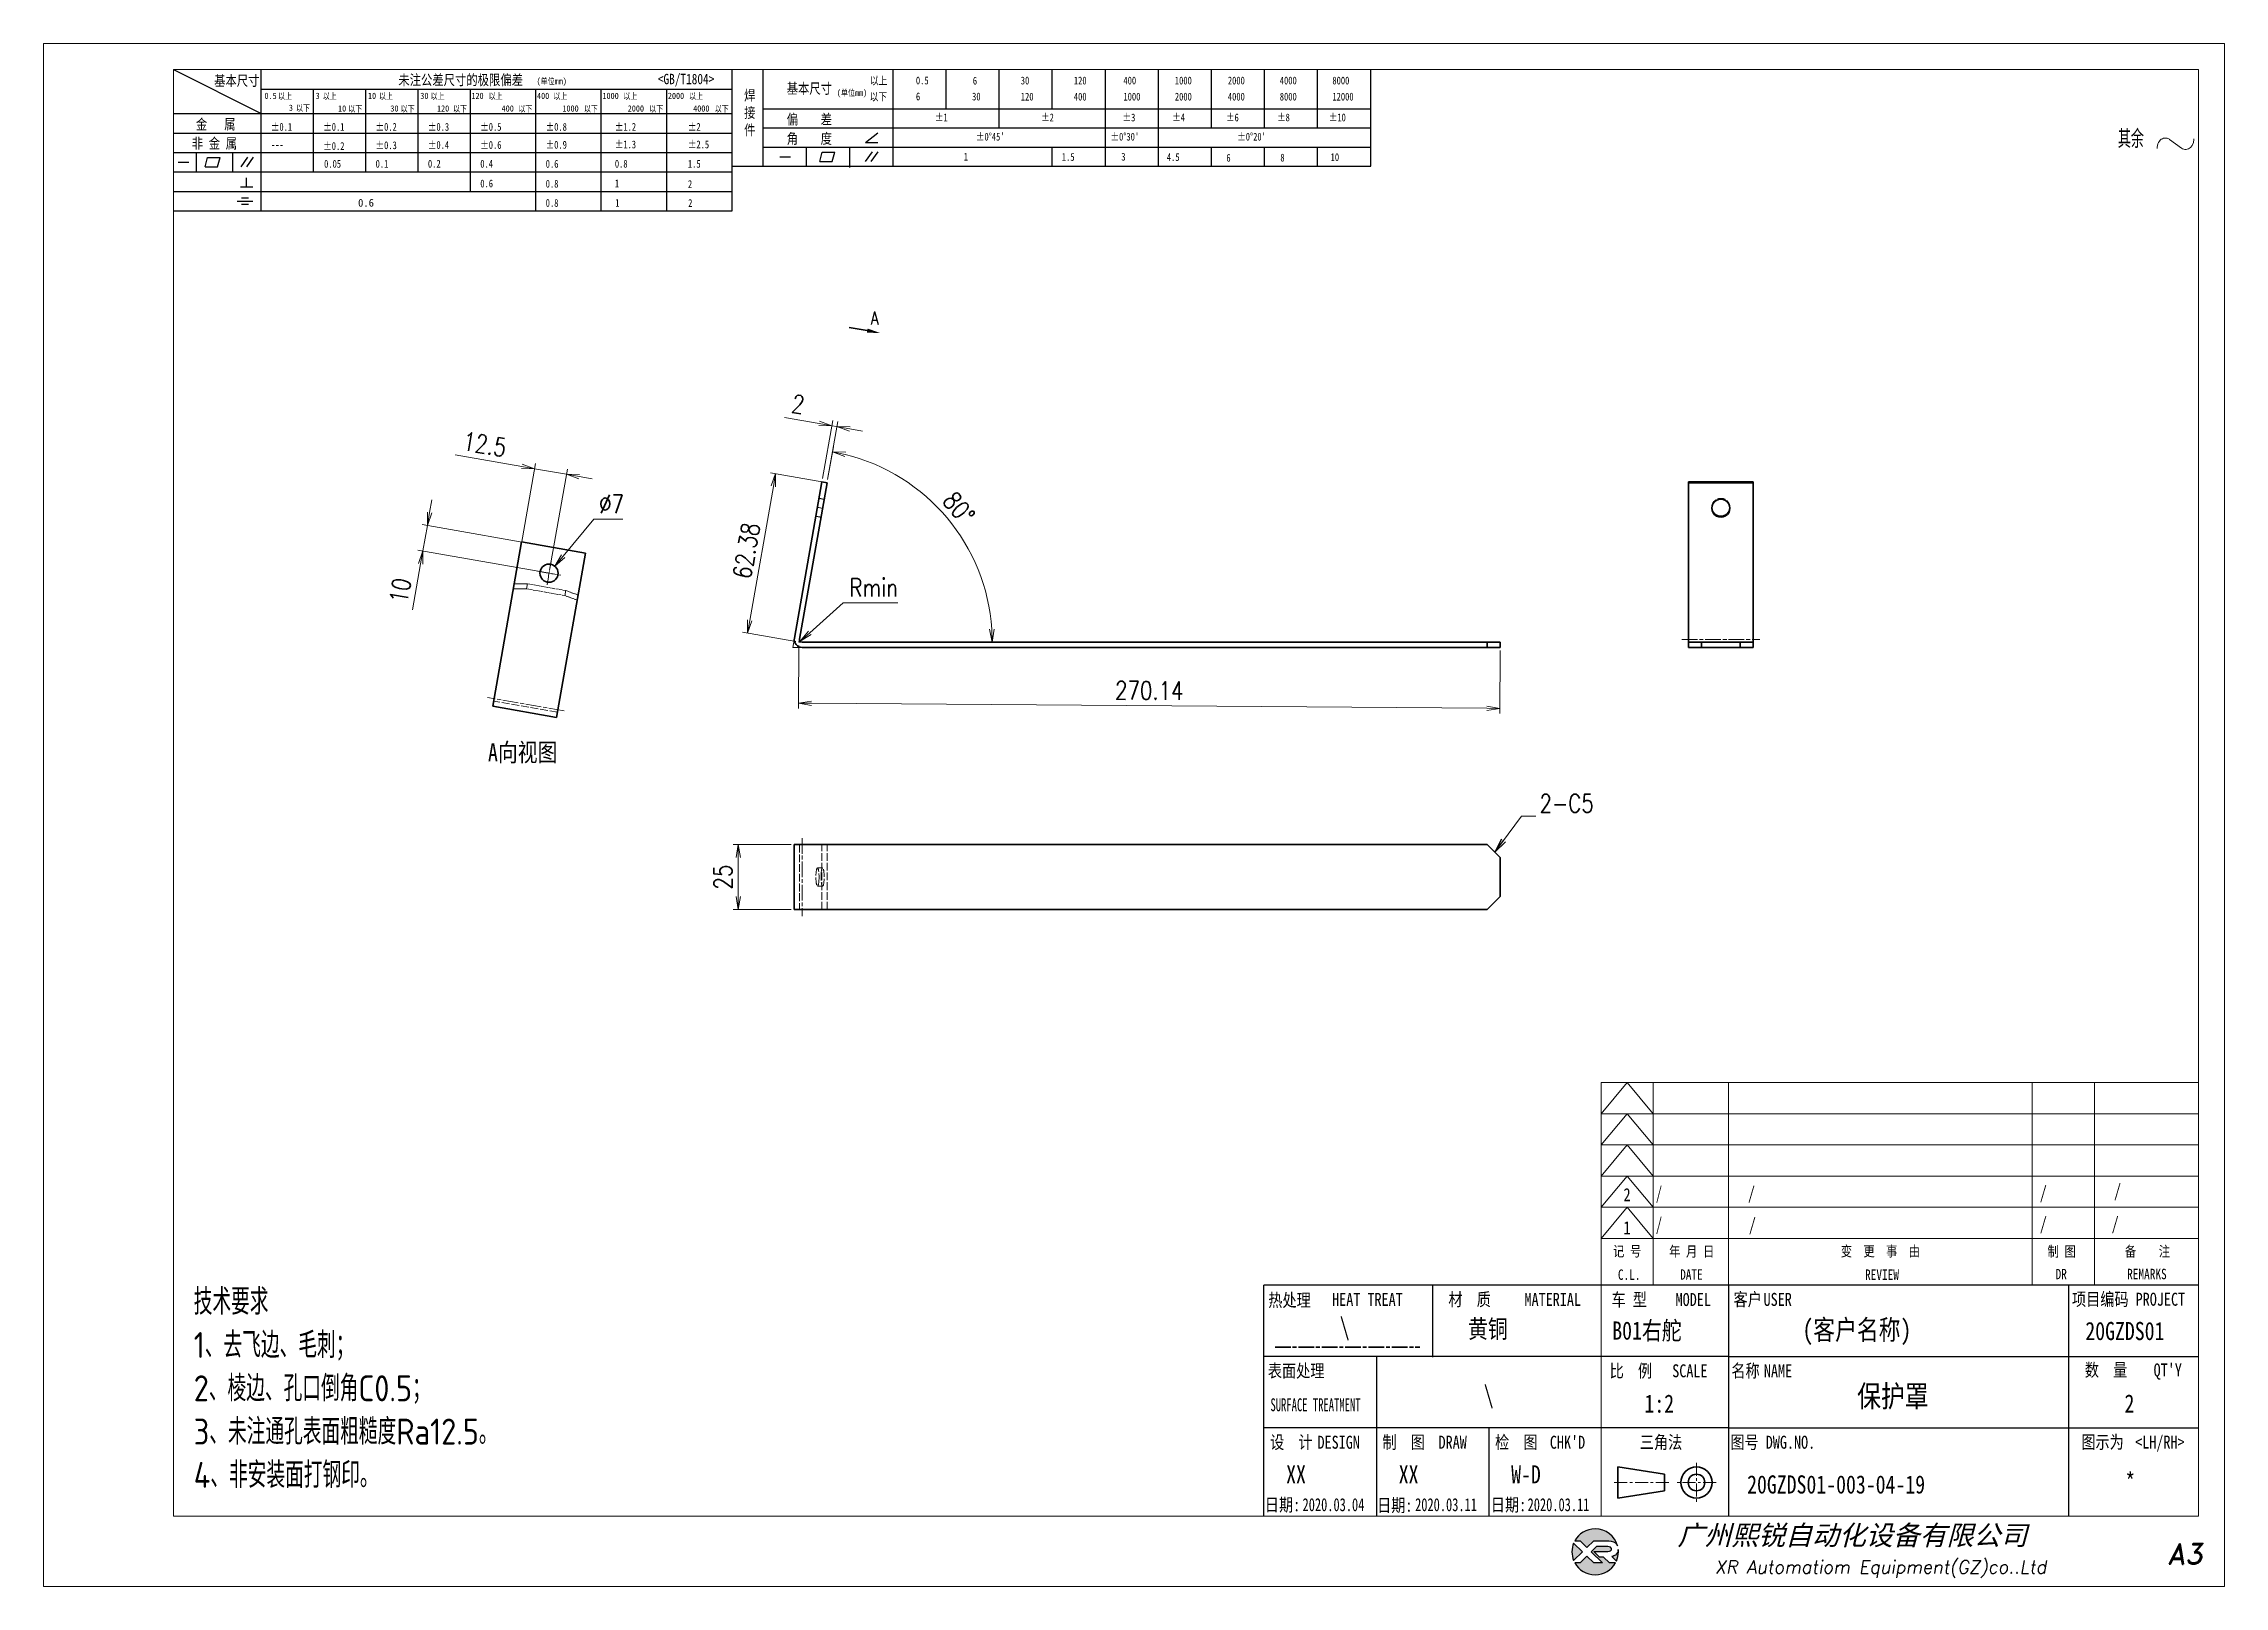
# Model space of a CAD drawing. Header units: inches. Extents: x 269 to 10986, y 1043 to 4337.
# Drawn here: x 744 to 1584, y 2402 to 2996 of the extents above; entities that cross this region are included whole.
import ezdxf
from ezdxf.enums import TextEntityAlignment as Align

# ---------------------------------------------------------------- set-up
doc = ezdxf.new("R2010")
doc.units = ezdxf.units.IN
doc.header["$MEASUREMENT"] = 0
for name, pattern in [('AM_ISO02W050x2', [3.75, 3, -0.75]), ('AM_ISO08W050x2', [9, 6, -0.75, 1.5, -0.75]), ('AM_ISO09W050', [22.5, 12, -1.5, 3, -1.5, 3, -1.5]), ('CENTER', [2, 1.25, -0.25, 0.25, -0.25]), ('DOT2', [0.125, 0, -0.125])]:
    doc.linetypes.add(name, pattern=pattern)
for name, color, linetype in [('DIM', 3, 'Continuous'), ('layer 1', 7, 'Continuous'), ('图\\M+19E79\\M+195B6\\M+18E9A', 7, 'Continuous'), ('图号', 7, 'Continuous'), ('图名', 7, 'Continuous'), ('数量', 7, 'Continuous'), ('材质', 7, 'Continuous'), ('表面处理', 7, 'Continuous'), ('车型', 7, 'Continuous')]:
    doc.layers.add(name, color=color, linetype=linetype)
for name, color, linetype, lineweight in [('中心线', 2, 'AM_ISO08W050x2', 18), ('双点划线', 6, 'AM_ISO09W050', 18), ('图框', 7, 'Continuous', 18), ('标注线', 3, 'Continuous', 18), ('热处理', 7, 'Continuous', 20), ('粗实线', 7, 'Continuous', 35), ('粗点划线', 6, 'AM_ISO08W050x2', 35), ('虚线', 1, 'AM_ISO02W050x2', 18)]:
    doc.layers.add(name, color=color, linetype=linetype, lineweight=lineweight)
doc.layers.add('打印', color=7, linetype='Continuous', lineweight=15, plot=False)
doc.layers.add('打印-禁用', color=7, linetype='Continuous', lineweight=15, plot=False)
doc.styles.add('DIM', font='romans.shx', dxfattribs={"width": 0.8, "bigfont": 'bigfont.shx'})
doc.styles.get("Standard").update_dxf_attribs({"font": 'txt', "bigfont": 'gbcbig.shx'})
doc.styles.add('STYLE1', font='')
doc.styles.add('国标', font='simfang.ttf', dxfattribs={"width": 0.8})
doc.styles.add('机械长仿宋', font='gbenor.shx', dxfattribs={"height": 1, "bigfont": 'gbcbig.shx'})
doc.styles.add('标题\\M+18E9A', font='romand.shx', dxfattribs={"oblique": 10, "bigfont": 'bigfont.shx'})
doc.styles.get('STYLE1').set_extended_font_data('SimSun')
doc.dimstyles.new('XR 1-2', dxfattribs={"dimscale": 2, "dimtxt": 3.5, "dimasz": 2.5, "dimexe": 1, "dimexo": 0.625, "dimgap": 1.2, "dimtad": 1, "dimtoh": 1, "dimdsep": 46, "dimtxsty": 'DIM', "dimblk": 'OPEN', "dimcen": 0, "dimclrd": 8, "dimclre": 8, "dimclrt": 2, "dimazin": 2, "dimtfac": 0.5, "dimtmove": 0, "dimatfit": 3, "dimldrblk": 'OPEN', "dimfxl": 0, "dimtolj": 2, "dimlwd": 18, "dimlwe": 18, "dimarcsym": 0})
doc.dimstyles.new('XR 1-2$0', dxfattribs={"dimscale": 2, "dimtxt": 3.5, "dimasz": 2.5, "dimexe": 1, "dimexo": 0.625, "dimgap": 1.2, "dimtad": 1, "dimdsep": 46, "dimtxsty": 'DIM', "dimblk": 'OPEN', "dimcen": 0, "dimclrd": 8, "dimclre": 8, "dimclrt": 2, "dimazin": 2, "dimtfac": 0.5, "dimtmove": 0, "dimatfit": 3, "dimldrblk": 'OPEN', "dimfxl": 0, "dimtolj": 2, "dimlwd": 13, "dimlwe": 13, "dimarcsym": 0})
doc.dimstyles.new('XR 1-2$3', dxfattribs={"dimscale": 2, "dimtxt": 3.5, "dimasz": 2.5, "dimexe": 1, "dimexo": 0.625, "dimgap": 1.2, "dimtad": 1, "dimtoh": 1, "dimdsep": 46, "dimtxsty": 'DIM', "dimblk": 'OPEN', "dimcen": 0, "dimclrd": 8, "dimclre": 8, "dimclrt": 2, "dimazin": 2, "dimtfac": 0.5, "dimtofl": 0, "dimtmove": 0, "dimatfit": 3, "dimldrblk": 'OPEN', "dimfxl": 0, "dimtolj": 2, "dimlwd": 18, "dimlwe": 18, "dimarcsym": 0})
doc.dimstyles.new('XR 1-2$4', dxfattribs={"dimscale": 2, "dimtxt": 3.5, "dimasz": 2.5, "dimexe": 1, "dimexo": 0.625, "dimgap": 1.2, "dimtad": 1, "dimtoh": 1, "dimdsep": 46, "dimtxsty": 'DIM', "dimblk": 'OPEN', "dimcen": 0, "dimclrd": 8, "dimclre": 8, "dimclrt": 2, "dimazin": 2, "dimtfac": 0.5, "dimtofl": 0, "dimtmove": 0, "dimatfit": 3, "dimldrblk": 'OPEN', "dimfxl": 0, "dimtolj": 2, "dimlwd": 18, "dimlwe": 18, "dimarcsym": 0})
doc.dimstyles.new('XR 1-2$7', dxfattribs={"dimscale": 2, "dimtxt": 3.5, "dimasz": 2.5, "dimexe": 1, "dimexo": 0.625, "dimgap": 1.2, "dimtad": 1, "dimdsep": 46, "dimtxsty": 'DIM', "dimblk": 'OPEN', "dimcen": 0, "dimclrd": 8, "dimclre": 8, "dimclrt": 2, "dimazin": 2, "dimtfac": 0.5, "dimtmove": 0, "dimatfit": 3, "dimldrblk": 'OPEN', "dimfxl": 0, "dimtolj": 2, "dimlwd": 13, "dimlwe": 13, "dimarcsym": 0})

msp = doc.modelspace()

# ---------------------------------------------------------------- texts
at = {"layer": '图\\M+19E79\\M+195B6\\M+18E9A', "color": 3, "style": '国标'}
for s, height, width, p in [('2', 5, 0.8, (1352.487, 2550.785)), ('/', 5, 0.705904, (1364.951, 2551.417)), ('/', 5, 0.8, (1400.422, 2551.417)), ('/', 5, 0.8, (1512.832, 2551.614)), ('/', 5, 0.8, (1541.422, 2552.356)), ('1', 5, 0.8, (1352.465, 2538.065)), ('/', 5, 0.705904, (1364.951, 2539.417)), ('/', 5, 0.8, (1400.766, 2539.247)), ('/', 5, 0.8, (1512.832, 2539.614)), ('/', 5, 0.8, (1540.495, 2539.636)), ('    (客户名称)', 7.7, 0.8, (1404.621, 2497.434)), ('20GZDS01', 7, 0.8, (1530.366, 2497.292)), ('1:2', 7, 0.8, (1360.533, 2469.338)), ('XX', 7, 0.8, (1222.528, 2442.105)), ('XX', 7, 0.8, (1265.888, 2442.105)), ('W-D', 7, 0.8, (1309.208, 2442.105)), ('2020.03.04', 5, 0.7, (1228.857, 2431.432)), ('2020.03.11', 5, 0.7, (1272.217, 2431.432)), ('2020.03.11', 5, 0.7, (1315.537, 2431.432))]:
    msp.add_text(s, height=height, dxfattribs=dict(at, width=width)).set_placement(p)
at = {"layer": '图\\M+19E79\\M+195B6\\M+18E9A', "color": 3, "style": '国标', "width": 0.8}
msp.add_text('*', height=7, dxfattribs=at).set_placement((1547.675, 2439.305), align=Align.CENTER)
at = {"layer": '图号', "color": 3, "style": '国标', "width": 0.8}
msp.add_text('20GZDS01-003-04-19', height=7, dxfattribs=at).set_placement((1400.09, 2438.219))
at = {"layer": '图名', "color": 3, "style": '国标', "width": 0.8}
msp.add_text('保护罩', height=8.4, dxfattribs=at).set_placement((1456.236, 2471.499), align=Align.CENTER)
at = {"layer": '数量', "color": 3, "style": '国标', "width": 0.8}
msp.add_text('2', height=7, dxfattribs=at).set_placement((1547.367, 2469.369), align=Align.CENTER)
at = {"layer": '材质', "color": 3, "style": '国标', "width": 0.8}
msp.add_text('黄铜', height=7, dxfattribs=at).set_placement((1300.248, 2498.112), align=Align.CENTER)
at = {"layer": '标注线', "insert": (915.102, 2727.098), "char_height": 7, "width": 27.82958, "attachment_point": 1, "style": 'DIM'}
msp.add_mtext('{\\fSimSun|b0|i0|c134|p2;A向视图}', dxfattribs=at)
at = {"layer": '标注线', "color": 2, "insert": (1320.141, 2700.44), "char_height": 7, "attachment_point": 7, "style": 'DIM'}
msp.add_mtext('\\A2;{\\Fromans,bigfont|c134;2-}C5', dxfattribs=at)
at = {"layer": '标注线', "color": 2, "insert": (801.757, 2440.334), "char_height": 10, "width": 229.64922, "attachment_point": 7, "style": '机械长仿宋'}
msp.add_mtext('\\A2;技术要求\\P1、去飞边、毛刺；\\P2、棱边、孔口倒角C0.5；\\P3、未注通孔表面粗糙度Ra12.5。\\P4、非安装面打钢印。', dxfattribs=at)
at = {"layer": '热处理', "color": 3, "style": '国标', "width": 0.8}
msp.add_text('\\', height=7, dxfattribs=at).set_placement((1245.091, 2498.865), align=Align.CENTER)
at = {"layer": '粗实线', "width": 0.883521}
msp.add_text('A', height=5, dxfattribs=at).set_placement((1062.557, 2888.379), (1065.502, 2888.379), align=Align.FIT)
at = {"layer": '表面处理', "color": 3, "style": '国标', "width": 0.8}
msp.add_text('\\', height=7, dxfattribs=at).set_placement((1300.532, 2472.759), align=Align.CENTER)
at = {"layer": '车型', "color": 3, "style": '国标', "width": 0.8}
msp.add_text('B01右舵', height=7, dxfattribs=at).set_placement((1348.142, 2497.465))

# ---------------------------------------------------------------- blocks, each defined once
blk = doc.blocks.new('XR')
at = {"true_color": 0xfc8000}
h = blk.add_hatch(color=30, dxfattribs=at)
h.set_gradient(color1=(252, 128, 0), rotation=240, one_color=1, tint=1, name='INVCURVED')
edge = h.paths.add_edge_path()
edge.add_spline(control_points=[(-434.18, -5928.47), (-433.9, -5928.74), (-433.63, -5929.01), (-433.63, -5929.01), (-433.63, -5929.01), (-433.63, -5929.01), (-433.36, -5928.74), (-433.09, -5928.47)], knot_values=[0.5625, 0.5625, 0.5625, 0.5625, 0.625, 0.625, 0.625, 0.625, 0.6875, 0.6875, 0.6875, 0.6875], degree=3, periodic=0)
edge.add_spline(control_points=[(-433.09, -5928.47), (-432.82, -5928.2), (-432.54, -5927.93), (-432.54, -5927.93), (-432.54, -5927.93), (-432.54, -5927.93), (-432.04, -5927.93), (-431.53, -5927.93)], knot_values=[0.4375, 0.4375, 0.4375, 0.4375, 0.5, 0.5, 0.5, 0.5, 0.5625, 0.5625, 0.5625, 0.5625], degree=3, periodic=0)
edge.add_spline(control_points=[(-431.53, -5927.93), (-431.03, -5927.93), (-430.52, -5927.93), (-430.52, -5927.93), (-430.52, -5927.93), (-430, -5927.93), (-429.43, -5927.96), (-429.01, -5928.33)], knot_values=[0.25, 0.25, 0.25, 0.25, 0.3125, 0.3125, 0.3125, 0.3125, 0.4375, 0.4375, 0.4375, 0.4375], degree=3, periodic=0)
edge.add_spline(control_points=[(-429.01, -5928.33), (-428.88, -5928.44), (-428.78, -5928.59), (-428.71, -5928.75)], knot_values=[0.125, 0.125, 0.125, 0.125, 0.25, 0.25, 0.25, 0.25], degree=3, periodic=0)
edge.add_spline(control_points=[(-428.71, -5928.75), (-429.13, -5927.18), (-430.58, -5926.02), (-432.31, -5926.02)], knot_values=[0, 0, 0, 0, 0.125, 0.125, 0.125, 0.125], degree=3, periodic=0)
edge.add_spline(control_points=[(-432.31, -5926.02), (-433.72, -5926.02), (-434.94, -5926.79), (-435.58, -5927.93)], knot_values=[0.875, 0.875, 0.875, 0.875, 1, 1, 1, 1], degree=3, periodic=0)
edge.add_spline(control_points=[(-435.58, -5927.93), (-435.58, -5927.93), (-434.72, -5927.93), (-434.72, -5927.93), (-434.72, -5927.93), (-434.72, -5927.93), (-434.45, -5928.2), (-434.18, -5928.47)], knot_values=[0.6875, 0.6875, 0.6875, 0.6875, 0.8125, 0.8125, 0.8125, 0.8125, 0.875, 0.875, 0.875, 0.875], degree=3, periodic=0)
edge = h.paths.add_edge_path()
edge.add_spline(control_points=[(-434.79, -5929.26), (-435.04, -5929.02), (-435.34, -5928.72), (-435.54, -5928.53)], knot_values=[0.562504, 0.562504, 0.562504, 0.562504, 0.656252, 0.656252, 0.656252, 0.656252], degree=3, periodic=0)
edge.add_spline(control_points=[(-435.54, -5928.53), (-435.67, -5928.4), (-435.76, -5928.31), (-435.76, -5928.31), (-435.76, -5928.31), (-435.94, -5928.74), (-436.03, -5929.21), (-436.03, -5929.71)], knot_values=[0.25, 0.25, 0.25, 0.25, 0.312504, 0.312504, 0.312504, 0.312504, 0.562504, 0.562504, 0.562504, 0.562504], degree=3, periodic=0)
edge.add_spline(control_points=[(-436.03, -5929.71), (-436.03, -5930.2), (-435.94, -5930.67), (-435.76, -5931.1), (-435.76, -5931.1), (-435.4, -5930.75), (-435.05, -5930.4)], knot_values=[0.874998, 0.874998, 0.874998, 0.874998, 1.124998, 1.124998, 1.124998, 1.25, 1.25, 1.25, 1.25], degree=3, periodic=0)
edge.add_spline(control_points=[(-435.05, -5930.4), (-434.7, -5930.05), (-434.34, -5929.71), (-434.34, -5929.71), (-434.34, -5929.71), (-434.34, -5929.71), (-434.34, -5929.71), (-434.34, -5929.71)], knot_values=[0.749878, 0.749878, 0.749878, 0.749878, 0.874875, 0.874875, 0.874875, 0.874875, 0.874998, 0.874998, 0.874998, 0.874998], degree=3, periodic=0)
edge.add_spline(control_points=[(-434.34, -5929.71), (-434.34, -5929.71), (-434.34, -5929.71), (-434.34, -5929.71)], knot_values=[0.749634, 0.749634, 0.749634, 0.749634, 0.749817, 0.749817, 0.749817, 0.749817], degree=3, periodic=0)
edge.add_spline(control_points=[(-434.35, -5929.7), (-434.35, -5929.7), (-434.35, -5929.7), (-434.35, -5929.7)], knot_values=[0.738281, 0.738281, 0.738281, 0.738281, 0.742188, 0.742188, 0.742188, 0.742188], degree=3, periodic=0)
edge.add_spline(control_points=[(-434.35, -5929.7), (-434.36, -5929.69), (-434.37, -5929.68), (-434.38, -5929.67)], knot_values=[0.726563, 0.726563, 0.726563, 0.726563, 0.738281, 0.738281, 0.738281, 0.738281], degree=3, periodic=0)
edge.add_spline(control_points=[(-434.38, -5929.67), (-434.38, -5929.66), (-434.39, -5929.65), (-434.4, -5929.65)], knot_values=[0.718751, 0.718751, 0.718751, 0.718751, 0.726563, 0.726563, 0.726563, 0.726563], degree=3, periodic=0)
edge.add_spline(control_points=[(-434.4, -5929.65), (-434.42, -5929.63), (-434.45, -5929.6), (-434.47, -5929.58)], knot_values=[0.703126, 0.703126, 0.703126, 0.703126, 0.718751, 0.718751, 0.718751, 0.718751], degree=3, periodic=0)
edge.add_spline(control_points=[(-434.47, -5929.58), (-434.5, -5929.55), (-434.53, -5929.52), (-434.56, -5929.49)], knot_values=[0.687501, 0.687501, 0.687501, 0.687501, 0.703126, 0.703126, 0.703126, 0.703126], degree=3, periodic=0)
edge.add_spline(control_points=[(-434.56, -5929.49), (-434.63, -5929.42), (-434.71, -5929.35), (-434.79, -5929.26)], knot_values=[0.656252, 0.656252, 0.656252, 0.656252, 0.687501, 0.687501, 0.687501, 0.687501], degree=3, periodic=0)
at = {"true_color": 0x0348ff}
h = blk.add_hatch(color=160, dxfattribs=at)
h.set_gradient(color1=(3, 72, 255), color2=(0, 41, 153), one_color=1, tint=0.3, name='HEMISPHERICAL')
edge = h.paths.add_edge_path()
edge.add_spline(control_points=[(-432.54, -5929.67), (-432.26, -5929.95), (-431.94, -5930.23), (-431.66, -5930.51), (-431.66, -5930.51), (-431.66, -5930.51), (-431.66, -5930.51), (-431.66, -5930.51)], knot_values=[0.736842, 0.736842, 0.736842, 0.736842, 0.789474, 0.789474, 0.789474, 0.789474, 0.802633, 0.802633, 0.802633, 0.802633], degree=3, periodic=0)
edge.add_spline(control_points=[(-431.66, -5930.51), (-431.65, -5930.51), (-431.65, -5930.52), (-431.65, -5930.52)], knot_values=[0.802633, 0.802633, 0.802633, 0.802633, 0.815791, 0.815791, 0.815791, 0.815791], degree=3, periodic=0)
edge.add_spline(control_points=[(-431.65, -5930.52), (-431.64, -5930.53), (-431.64, -5930.53), (-431.64, -5930.53)], knot_values=[0.815791, 0.815791, 0.815791, 0.815791, 0.82237, 0.82237, 0.82237, 0.82237], degree=3, periodic=0)
edge.add_spline(control_points=[(-431.64, -5930.53), (-431.64, -5930.53), (-431.64, -5930.53), (-431.63, -5930.54)], knot_values=[0.82237, 0.82237, 0.82237, 0.82237, 0.828949, 0.828949, 0.828949, 0.828949], degree=3, periodic=0)
edge.add_spline(control_points=[(-431.63, -5930.54), (-431.63, -5930.54), (-431.63, -5930.54), (-431.63, -5930.54), (-431.63, -5930.54), (-431.63, -5930.54), (-431.59, -5930.54), (-431.52, -5930.54)], knot_values=[0.841901, 0.841901, 0.841901, 0.841901, 0.842105, 0.842105, 0.842105, 0.842105, 0.855264, 0.855264, 0.855264, 0.855264], degree=3, periodic=0)
edge.add_spline(control_points=[(-431.52, -5930.54), (-431.46, -5930.54), (-431.38, -5930.54), (-431.3, -5930.54)], knot_values=[0.855264, 0.855264, 0.855264, 0.855264, 0.868422, 0.868422, 0.868422, 0.868422], degree=3, periodic=0)
edge.add_spline(control_points=[(-431.3, -5930.54), (-431.26, -5930.54), (-431.22, -5930.54), (-431.18, -5930.54)], knot_values=[0.868422, 0.868422, 0.868422, 0.868422, 0.875, 0.875, 0.875, 0.875], degree=3, periodic=0)
edge.add_spline(control_points=[(-431.18, -5930.54), (-431.14, -5930.54), (-431.1, -5930.54), (-431.07, -5930.54)], knot_values=[0.875, 0.875, 0.875, 0.875, 0.881579, 0.881579, 0.881579, 0.881579], degree=3, periodic=0)
edge.add_spline(control_points=[(-431.07, -5930.54), (-431.05, -5930.54), (-431.04, -5930.54), (-431.03, -5930.54)], knot_values=[0.881579, 0.881579, 0.881579, 0.881579, 0.884869, 0.884869, 0.884869, 0.884869], degree=3, periodic=0)
edge.add_spline(control_points=[(-431.03, -5930.54), (-431.02, -5930.54), (-431, -5930.54), (-431, -5930.54)], knot_values=[0.884869, 0.884869, 0.884869, 0.884869, 0.888158, 0.888158, 0.888158, 0.888158], degree=3, periodic=0)
edge.add_spline(control_points=[(-431, -5930.54), (-430.99, -5930.54), (-430.99, -5930.54), (-430.98, -5930.54)], knot_values=[0.888158, 0.888158, 0.888158, 0.888158, 0.889803, 0.889803, 0.889803, 0.889803], degree=3, periodic=0)
edge.add_spline(control_points=[(-430.98, -5930.54), (-430.98, -5930.54), (-430.98, -5930.54), (-430.97, -5930.54)], knot_values=[0.889803, 0.889803, 0.889803, 0.889803, 0.891447, 0.891447, 0.891447, 0.891447], degree=3, periodic=0)
edge.add_spline(control_points=[(-430.97, -5930.54), (-430.97, -5930.54), (-430.97, -5930.54), (-430.97, -5930.54)], knot_values=[0.891447, 0.891447, 0.891447, 0.891447, 0.89227, 0.89227, 0.89227, 0.89227], degree=3, periodic=0)
edge.add_spline(control_points=[(-430.97, -5930.54), (-430.97, -5930.54), (-430.97, -5930.54), (-430.97, -5930.54)], knot_values=[0.89227, 0.89227, 0.89227, 0.89227, 0.893092, 0.893092, 0.893092, 0.893092], degree=3, periodic=0)
edge.add_spline(control_points=[(-430.97, -5930.54), (-430.97, -5930.54), (-430.97, -5930.54), (-430.97, -5930.54)], knot_values=[0.893092, 0.893092, 0.893092, 0.893092, 0.893503, 0.893503, 0.893503, 0.893503], degree=3, periodic=0)
edge.add_spline(control_points=[(-430.97, -5930.54), (-430.97, -5930.54), (-430.97, -5930.54), (-430.97, -5930.54)], knot_values=[0.893503, 0.893503, 0.893503, 0.893503, 0.893914, 0.893914, 0.893914, 0.893914], degree=3, periodic=0)
edge.add_spline(control_points=[(-430.97, -5930.54), (-430.97, -5930.54), (-430.97, -5930.54), (-430.97, -5930.54)], knot_values=[0.893914, 0.893914, 0.893914, 0.893914, 0.89412, 0.89412, 0.89412, 0.89412], degree=3, periodic=0)
edge.add_spline(control_points=[(-430.97, -5930.54), (-430.97, -5930.54), (-430.97, -5930.54), (-430.97, -5930.54)], knot_values=[0.89412, 0.89412, 0.89412, 0.89412, 0.894326, 0.894326, 0.894326, 0.894326], degree=3, periodic=0)
edge.add_spline(control_points=[(-430.97, -5930.54), (-430.97, -5930.54), (-430.97, -5930.54), (-430.97, -5930.54)], knot_values=[0.894428, 0.894428, 0.894428, 0.894428, 0.894531, 0.894531, 0.894531, 0.894531], degree=3, periodic=0)
edge.add_spline(control_points=[(-430.97, -5930.54), (-430.97, -5930.54), (-430.97, -5930.54), (-430.97, -5930.54)], knot_values=[0.894531, 0.894531, 0.894531, 0.894531, 0.894583, 0.894583, 0.894583, 0.894583], degree=3, periodic=0)
edge.add_spline(control_points=[(-430.97, -5930.54), (-430.97, -5930.54), (-430.97, -5930.54), (-430.97, -5930.54), (-430.97, -5930.54), (-430.97, -5930.54), (-430.73, -5930.78), (-430.49, -5931.01)], knot_values=[0.894685, 0.894685, 0.894685, 0.894685, 0.894737, 0.894737, 0.894737, 0.894737, 0.921052, 0.921052, 0.921052, 0.921052], degree=3, periodic=0)
edge.add_spline(control_points=[(-430.49, -5931.01), (-430.26, -5931.24), (-430.02, -5931.48), (-430.02, -5931.48)], knot_values=[0.921052, 0.921052, 0.921052, 0.921052, 0.947368, 0.947368, 0.947368, 0.947368], degree=3, periodic=0)
edge.add_spline(control_points=[(-430.02, -5931.48), (-430.02, -5931.48), (-430.02, -5931.48), (-430.02, -5931.48)], knot_values=[0.947522, 0.947522, 0.947522, 0.947522, 0.947573, 0.947573, 0.947573, 0.947573], degree=3, periodic=0)
edge.add_spline(control_points=[(-430.02, -5931.48), (-430.02, -5931.48), (-430.02, -5931.48), (-430.02, -5931.48)], knot_values=[0.947573, 0.947573, 0.947573, 0.947573, 0.947676, 0.947676, 0.947676, 0.947676], degree=3, periodic=0)
edge.add_spline(control_points=[(-430.02, -5931.48), (-430.02, -5931.48), (-430.02, -5931.48), (-430.02, -5931.48)], knot_values=[0.947676, 0.947676, 0.947676, 0.947676, 0.947779, 0.947779, 0.947779, 0.947779], degree=3, periodic=0)
edge.add_spline(control_points=[(-430.02, -5931.48), (-430.02, -5931.48), (-430.02, -5931.48), (-430.02, -5931.48)], knot_values=[0.947779, 0.947779, 0.947779, 0.947779, 0.947984, 0.947984, 0.947984, 0.947984], degree=3, periodic=0)
edge.add_spline(control_points=[(-430.02, -5931.48), (-430.02, -5931.48), (-430.02, -5931.48), (-430.02, -5931.48)], knot_values=[0.947984, 0.947984, 0.947984, 0.947984, 0.94819, 0.94819, 0.94819, 0.94819], degree=3, periodic=0)
edge.add_spline(control_points=[(-430.02, -5931.48), (-430.02, -5931.48), (-430.02, -5931.48), (-430.02, -5931.48)], knot_values=[0.94819, 0.94819, 0.94819, 0.94819, 0.948601, 0.948601, 0.948601, 0.948601], degree=3, periodic=0)
edge.add_spline(control_points=[(-430.02, -5931.48), (-430.02, -5931.48), (-430.02, -5931.48), (-430.02, -5931.48)], knot_values=[0.948601, 0.948601, 0.948601, 0.948601, 0.949012, 0.949012, 0.949012, 0.949012], degree=3, periodic=0)
edge.add_spline(control_points=[(-430.02, -5931.48), (-430.02, -5931.48), (-430.01, -5931.48), (-430.01, -5931.48)], knot_values=[0.949012, 0.949012, 0.949012, 0.949012, 0.949834, 0.949834, 0.949834, 0.949834], degree=3, periodic=0)
edge.add_spline(control_points=[(-430.01, -5931.48), (-430.01, -5931.48), (-430.01, -5931.48), (-430.01, -5931.48)], knot_values=[0.949834, 0.949834, 0.949834, 0.949834, 0.950657, 0.950657, 0.950657, 0.950657], degree=3, periodic=0)
edge.add_spline(control_points=[(-430.01, -5931.48), (-430.01, -5931.48), (-430, -5931.48), (-430, -5931.48)], knot_values=[0.950657, 0.950657, 0.950657, 0.950657, 0.952301, 0.952301, 0.952301, 0.952301], degree=3, periodic=0)
edge.add_spline(control_points=[(-430, -5931.48), (-429.99, -5931.48), (-429.98, -5931.48), (-429.98, -5931.48)], knot_values=[0.952301, 0.952301, 0.952301, 0.952301, 0.953946, 0.953946, 0.953946, 0.953946], degree=3, periodic=0)
edge.add_spline(control_points=[(-429.98, -5931.48), (-429.96, -5931.48), (-429.95, -5931.48), (-429.93, -5931.48)], knot_values=[0.953946, 0.953946, 0.953946, 0.953946, 0.957236, 0.957236, 0.957236, 0.957236], degree=3, periodic=0)
edge.add_spline(control_points=[(-429.93, -5931.48), (-429.91, -5931.48), (-429.89, -5931.48), (-429.87, -5931.48)], knot_values=[0.957236, 0.957236, 0.957236, 0.957236, 0.960525, 0.960525, 0.960525, 0.960525], degree=3, periodic=0)
edge.add_spline(control_points=[(-429.87, -5931.48), (-429.82, -5931.48), (-429.77, -5931.48), (-429.71, -5931.48)], knot_values=[0.960525, 0.960525, 0.960525, 0.960525, 0.967104, 0.967104, 0.967104, 0.967104], degree=3, periodic=0)
edge.add_spline(control_points=[(-429.71, -5931.48), (-429.65, -5931.48), (-429.59, -5931.48), (-429.53, -5931.48)], knot_values=[0.967104, 0.967104, 0.967104, 0.967104, 0.973683, 0.973683, 0.973683, 0.973683], degree=3, periodic=0)
edge.add_spline(control_points=[(-429.53, -5931.48), (-429.41, -5931.48), (-429.29, -5931.48), (-429.19, -5931.48)], knot_values=[0.973683, 0.973683, 0.973683, 0.973683, 0.98684, 0.98684, 0.98684, 0.98684], degree=3, periodic=0)
edge.add_spline(control_points=[(-429.19, -5931.48), (-429.1, -5931.48), (-429.04, -5931.48), (-429.04, -5931.48), (-429.67, -5932.62), (-430.9, -5933.39), (-432.31, -5933.39)], knot_values=[0.98684, 0.98684, 0.98684, 0.98684, 1, 1, 1, 1.052632, 1.052632, 1.052632, 1.052632], degree=3, periodic=0)
edge.add_spline(control_points=[(-432.31, -5933.39), (-433.72, -5933.39), (-434.94, -5932.62), (-435.58, -5931.48), (-435.58, -5931.48), (-435.58, -5931.48), (-435.36, -5931.48), (-435.15, -5931.48)], knot_values=[0.052632, 0.052632, 0.052632, 0.052632, 0.105263, 0.105263, 0.105263, 0.105263, 0.131579, 0.131579, 0.131579, 0.131579], degree=3, periodic=0)
edge.add_spline(control_points=[(-435.15, -5931.48), (-434.93, -5931.48), (-434.72, -5931.48), (-434.72, -5931.48), (-434.72, -5931.48), (-434.72, -5931.48), (-434.45, -5931.21), (-434.18, -5930.94)], knot_values=[0.131579, 0.131579, 0.131579, 0.131579, 0.157895, 0.157895, 0.157895, 0.157895, 0.184211, 0.184211, 0.184211, 0.184211], degree=3, periodic=0)
edge.add_spline(control_points=[(-434.18, -5930.94), (-433.9, -5930.67), (-433.63, -5930.4), (-433.63, -5930.4), (-433.63, -5930.4), (-433.63, -5930.4), (-433.36, -5930.67), (-433.09, -5930.94)], knot_values=[0.184211, 0.184211, 0.184211, 0.184211, 0.210526, 0.210526, 0.210526, 0.210526, 0.236842, 0.236842, 0.236842, 0.236842], degree=3, periodic=0)
edge.add_spline(control_points=[(-433.09, -5930.94), (-432.82, -5931.21), (-432.54, -5931.48), (-432.54, -5931.48), (-432.54, -5931.48), (-432.54, -5931.48), (-432.19, -5931.48), (-431.83, -5931.48)], knot_values=[0.236842, 0.236842, 0.236842, 0.236842, 0.263158, 0.263158, 0.263158, 0.263158, 0.289474, 0.289474, 0.289474, 0.289474], degree=3, periodic=0)
edge.add_spline(control_points=[(-431.83, -5931.48), (-431.48, -5931.48), (-431.12, -5931.48), (-431.12, -5931.48), (-431.12, -5931.48), (-431.12, -5931.48), (-431.57, -5931.03), (-432.02, -5930.59)], knot_values=[0.289474, 0.289474, 0.289474, 0.289474, 0.315789, 0.315789, 0.315789, 0.315789, 0.342105, 0.342105, 0.342105, 0.342105], degree=3, periodic=0)
edge.add_spline(control_points=[(-432.02, -5930.59), (-432.47, -5930.15), (-432.92, -5929.71), (-432.92, -5929.71), (-432.92, -5929.71), (-432.92, -5929.71), (-432.71, -5929.5), (-432.5, -5929.29)], knot_values=[0.342105, 0.342105, 0.342105, 0.342105, 0.368421, 0.368421, 0.368421, 0.368421, 0.394737, 0.394737, 0.394737, 0.394737], degree=3, periodic=0)
edge.add_spline(control_points=[(-432.5, -5929.29), (-432.3, -5929.09), (-432.09, -5928.88), (-432.09, -5928.88)], knot_values=[0.394737, 0.394737, 0.394737, 0.394737, 0.421053, 0.421053, 0.421053, 0.421053], degree=3, periodic=0)
edge.add_spline(control_points=[(-432.09, -5928.88), (-432.09, -5928.88), (-432.06, -5928.86), (-432.06, -5928.86)], knot_values=[0.421053, 0.421053, 0.421053, 0.421053, 0.473684, 0.473684, 0.473684, 0.473684], degree=3, periodic=0)
edge.add_spline(control_points=[(-432.06, -5928.86), (-432.06, -5928.86), (-432.06, -5928.86), (-432.06, -5928.86), (-432.06, -5928.86), (-432.06, -5928.86), (-430.4, -5928.86), (-430.26, -5928.86)], knot_values=[0.473684, 0.473684, 0.473684, 0.473684, 0.473684, 0.473684, 0.473684, 0.473684, 0.526316, 0.526316, 0.526316, 0.526316], degree=3, periodic=0)
edge.add_spline(control_points=[(-430.26, -5928.86), (-429.54, -5928.86), (-429.62, -5929.4), (-429.83, -5929.55)], knot_values=[0.526316, 0.526316, 0.526316, 0.526316, 0.578947, 0.578947, 0.578947, 0.578947], degree=3, periodic=0)
edge.add_spline(control_points=[(-429.83, -5929.55), (-429.94, -5929.62), (-430.08, -5929.65), (-430.26, -5929.65), (-430.26, -5929.65), (-430.26, -5929.65), (-430.48, -5929.65), (-430.71, -5929.66)], knot_values=[0.578947, 0.578947, 0.578947, 0.578947, 0.631579, 0.631579, 0.631579, 0.631579, 0.657895, 0.657895, 0.657895, 0.657895], degree=3, periodic=0)
edge.add_spline(control_points=[(-430.71, -5929.66), (-430.93, -5929.66), (-431.15, -5929.67), (-431.15, -5929.67), (-431.15, -5929.67), (-431.15, -5929.67), (-432.54, -5929.67), (-432.54, -5929.67)], knot_values=[0.657895, 0.657895, 0.657895, 0.657895, 0.684211, 0.684211, 0.684211, 0.684211, 0.736842, 0.736842, 0.736842, 0.736842], degree=3, periodic=0)
edge = h.paths.add_edge_path()
edge.add_spline(control_points=[(-428.6, -5929.32), (-428.61, -5929.67), (-428.76, -5930), (-429.06, -5930.22)], knot_values=[0.8, 0.8, 0.8, 0.8, 1, 1, 1, 1], degree=3, periodic=0)
edge.add_spline(control_points=[(-429.06, -5930.22), (-429.22, -5930.34), (-429.41, -5930.43), (-429.61, -5930.48)], knot_values=[0.6, 0.6, 0.6, 0.6, 0.8, 0.8, 0.8, 0.8], degree=3, periodic=0)
edge.add_spline(control_points=[(-429.61, -5930.48), (-429.61, -5930.48), (-428.9, -5931.19), (-428.9, -5931.19), (-428.9, -5931.19), (-428.69, -5930.73), (-428.58, -5930.23), (-428.58, -5929.71)], knot_values=[0.2, 0.2, 0.2, 0.2, 0.4, 0.4, 0.4, 0.4, 0.6, 0.6, 0.6, 0.6], degree=3, periodic=0)
edge.add_spline(control_points=[(-428.58, -5929.71), (-428.58, -5929.58), (-428.59, -5929.45), (-428.6, -5929.32)], knot_values=[0, 0, 0, 0, 0.2, 0.2, 0.2, 0.2], degree=3, periodic=0)
at = {"layer": 'layer 1', "color": 30}
for points, knots in [([(-435.76, -5931.1), (-435.94, -5930.67), (-436.03, -5930.2), (-436.03, -5929.71), (-436.03, -5929.71), (-436.03, -5929.21), (-435.94, -5928.74), (-435.76, -5928.31), (-435.76, -5928.31), (-435.76, -5928.31), (-434.34, -5929.71), (-434.34, -5929.71), (-434.34, -5929.71), (-434.34, -5929.71), (-435.76, -5931.1), (-435.76, -5931.1)], [0, 0, 0, 0, 0.25, 0.25, 0.25, 0.25, 0.5, 0.5, 0.5, 0.5, 0.75, 0.75, 0.75, 0.75, 1, 1, 1, 1]), ([(-432.31, -5926.02), (-430.58, -5926.02), (-429.13, -5927.18), (-428.71, -5928.75), (-428.71, -5928.75), (-428.78, -5928.59), (-428.88, -5928.44), (-429.01, -5928.33), (-429.01, -5928.33), (-429.43, -5927.96), (-430, -5927.93), (-430.52, -5927.93), (-430.52, -5927.93), (-430.52, -5927.93), (-432.54, -5927.93), (-432.54, -5927.93), (-432.54, -5927.93), (-432.54, -5927.93), (-433.63, -5929.01), (-433.63, -5929.01), (-433.63, -5929.01), (-433.63, -5929.01), (-434.72, -5927.93), (-434.72, -5927.93), (-434.72, -5927.93), (-434.72, -5927.93), (-435.58, -5927.93), (-435.58, -5927.93), (-435.58, -5927.93), (-434.94, -5926.79), (-433.72, -5926.02), (-432.31, -5926.02)], [0, 0, 0, 0, 0.125, 0.125, 0.125, 0.125, 0.25, 0.25, 0.25, 0.25, 0.375, 0.375, 0.375, 0.375, 0.5, 0.5, 0.5, 0.5, 0.625, 0.625, 0.625, 0.625, 0.75, 0.75, 0.75, 0.75, 0.875, 0.875, 0.875, 0.875, 1, 1, 1, 1])]:
    blk.add_open_spline(points, degree=3, knots=knots, dxfattribs=at)
at = {"layer": 'layer 1', "color": 154}
for points, knots in [([(-429.04, -5931.48), (-429.67, -5932.62), (-430.9, -5933.39), (-432.31, -5933.39), (-432.31, -5933.39), (-433.72, -5933.39), (-434.94, -5932.62), (-435.58, -5931.48), (-435.58, -5931.48), (-435.58, -5931.48), (-434.72, -5931.48), (-434.72, -5931.48), (-434.72, -5931.48), (-434.72, -5931.48), (-433.63, -5930.4), (-433.63, -5930.4), (-433.63, -5930.4), (-433.63, -5930.4), (-432.54, -5931.48), (-432.54, -5931.48), (-432.54, -5931.48), (-432.54, -5931.48), (-431.12, -5931.48), (-431.12, -5931.48), (-431.12, -5931.48), (-431.12, -5931.48), (-432.92, -5929.71), (-432.92, -5929.71), (-432.92, -5929.71), (-432.92, -5929.71), (-432.09, -5928.88), (-432.09, -5928.88), (-432.09, -5928.88), (-432.09, -5928.88), (-432.06, -5928.86), (-432.06, -5928.86), (-432.06, -5928.86), (-432.06, -5928.86), (-430.4, -5928.86), (-430.26, -5928.86), (-430.26, -5928.86), (-429.54, -5928.86), (-429.62, -5929.4), (-429.83, -5929.55), (-429.83, -5929.55), (-429.94, -5929.62), (-430.08, -5929.65), (-430.26, -5929.65), (-430.26, -5929.65), (-430.26, -5929.65), (-431.15, -5929.67), (-431.15, -5929.67), (-431.15, -5929.67), (-431.15, -5929.67), (-432.54, -5929.67), (-432.54, -5929.67), (-432.54, -5929.67), (-432.26, -5929.95), (-431.94, -5930.23), (-431.66, -5930.51), (-431.66, -5930.51), (-431.66, -5930.51), (-431.63, -5930.54), (-431.63, -5930.54), (-431.63, -5930.54), (-431.63, -5930.54), (-430.97, -5930.54), (-430.97, -5930.54), (-430.97, -5930.54), (-430.97, -5930.54), (-430.02, -5931.48), (-430.02, -5931.48), (-430.02, -5931.48), (-430.02, -5931.48), (-429.04, -5931.48), (-429.04, -5931.48)], [0, 0, 0, 0, 0.052632, 0.052632, 0.052632, 0.052632, 0.105263, 0.105263, 0.105263, 0.105263, 0.157895, 0.157895, 0.157895, 0.157895, 0.210526, 0.210526, 0.210526, 0.210526, 0.263158, 0.263158, 0.263158, 0.263158, 0.315789, 0.315789, 0.315789, 0.315789, 0.368421, 0.368421, 0.368421, 0.368421, 0.421053, 0.421053, 0.421053, 0.421053, 0.473684, 0.473684, 0.473684, 0.473684, 0.526316, 0.526316, 0.526316, 0.526316, 0.578947, 0.578947, 0.578947, 0.578947, 0.631579, 0.631579, 0.631579, 0.631579, 0.684211, 0.684211, 0.684211, 0.684211, 0.736842, 0.736842, 0.736842, 0.736842, 0.789474, 0.789474, 0.789474, 0.789474, 0.842105, 0.842105, 0.842105, 0.842105, 0.894737, 0.894737, 0.894737, 0.894737, 0.947368, 0.947368, 0.947368, 0.947368, 1, 1, 1, 1]), ([(-428.6, -5929.32), (-428.59, -5929.45), (-428.58, -5929.58), (-428.58, -5929.71), (-428.58, -5929.71), (-428.58, -5930.23), (-428.69, -5930.73), (-428.9, -5931.19), (-428.9, -5931.19), (-428.9, -5931.19), (-429.61, -5930.48), (-429.61, -5930.48), (-429.61, -5930.48), (-429.41, -5930.43), (-429.22, -5930.34), (-429.06, -5930.22), (-429.06, -5930.22), (-428.76, -5930), (-428.61, -5929.67), (-428.6, -5929.32)], [0, 0, 0, 0, 0.2, 0.2, 0.2, 0.2, 0.4, 0.4, 0.4, 0.4, 0.6, 0.6, 0.6, 0.6, 0.8, 0.8, 0.8, 0.8, 1, 1, 1, 1])]:
    blk.add_open_spline(points, degree=3, knots=knots, dxfattribs=at)
blk = doc.blocks.new('GZDEH零件A3图框V01版')
at = {"layer": '中心线', "color": 1, "linetype": 'CENTER', "lineweight": 5, "ltscale": 2}
for p, q in [((3175.82, -1822.66), (3175.82, -1830.26)), ((3170.49, -1826.46), (3159.89, -1826.46)), ((3179.62, -1826.46), (3172.02, -1826.46))]:
    blk.add_line(p, q, dxfattribs=at)
at = {"layer": '图\\M+19E79\\M+195B6\\M+18E9A', "color": 9}
for p, q in [((2882.49, -1554.46), (2899.37, -1562.92)), ((2899.37, -1581.67), (2899.37, -1554.46)), ((2990.09, -1581.67), (2990.09, -1554.46)), ((2996.09, -1573.08), (2996.09, -1554.46)), ((3021.09, -1561.98), (3021.09, -1554.46)), ((3031.31, -1561.98), (3031.31, -1554.46)), ((3041.53, -1561.98), (3041.53, -1554.46)), ((3051.75, -1561.98), (3051.75, -1554.46)), ((3061.98, -1561.98), (3061.98, -1554.46)), ((3072.2, -1561.98), (3072.2, -1554.46)), ((3082.42, -1561.98), (3082.42, -1554.46)), ((3092.64, -1561.98), (3092.64, -1554.46)), ((3102.86, -1561.98), (3102.86, -1554.46)), ((3113.09, -1573.08), (3113.09, -1554.46)), ((2899.37, -1558.24), (2990.09, -1558.24)), ((2909.45, -1574.17), (2909.45, -1558.24)), ((2919.53, -1574.17), (2919.53, -1558.24)), ((2929.61, -1574.17), (2929.61, -1558.24)), ((2939.69, -1577.92), (2939.69, -1558.24)), ((2952.29, -1581.67), (2952.29, -1558.24)), ((2964.89, -1581.67), (2964.89, -1558.24)), ((2977.49, -1581.67), (2977.49, -1558.24)), ((2996.09, -1561.98), (3113.09, -1561.98)), ((3021.09, -1573.08), (3021.09, -1561.98)), ((3041.53, -1565.68), (3041.53, -1561.98)), ((3061.98, -1573.08), (3061.98, -1561.98)), ((3072.2, -1573.08), (3072.2, -1561.98)), ((3082.42, -1565.68), (3082.42, -1561.98)), ((3092.64, -1565.68), (3092.64, -1561.98)), ((3102.86, -1565.68), (3102.86, -1561.98)), ((2882.49, -1562.92), (2990.09, -1562.92)), ((2996.09, -1565.68), (3113.09, -1565.68)), ((2882.49, -1566.67), (2990.09, -1566.67)), ((2882.49, -1570.42), (2990.09, -1570.42)), ((2886.92, -1574.12), (2886.92, -1570.42)), ((2893.91, -1574.12), (2893.91, -1570.42)), ((2996.09, -1569.38), (3113.09, -1569.38)), ((3004.42, -1573.08), (3004.42, -1569.38)), ((3006.97, -1572.12), (3007.45, -1570.33)), ((3007.45, -1570.33), (3009.86, -1570.33)), ((3009.39, -1572.12), (3009.86, -1570.33)), ((3012.75, -1573.08), (3012.75, -1569.38)), ((3015.75, -1568.51), (3018.15, -1566.66)), ((3015.75, -1568.51), (3018.15, -1568.51)), ((3015.81, -1572.12), (3017.15, -1570.26)), ((3016.89, -1572.12), (3018.23, -1570.26)), ((3051.75, -1573.08), (3051.75, -1569.38)), ((3082.42, -1573.08), (3082.42, -1569.48)), ((3092.64, -1573.08), (3092.64, -1569.38)), ((3102.86, -1573.08), (3102.86, -1569.38)), ((2882.49, -1574.17), (2990.09, -1574.17)), ((2883.43, -1572.27), (2885.49, -1572.27)), ((2888.59, -1573.16), (2889.07, -1571.37)), ((2888.59, -1573.16), (2891, -1573.16)), ((2889.07, -1571.37), (2891.48, -1571.37)), ((2891, -1573.16), (2891.48, -1571.37)), ((2895.52, -1573.16), (2896.85, -1571.3)), ((2896.6, -1573.16), (2897.94, -1571.3)), ((2990.09, -1573.08), (3113.09, -1573.08)), ((2999.26, -1571.23), (3001.32, -1571.23)), ((3006.97, -1572.12), (3009.39, -1572.12)), ((3012.75, -1573.33), (3012.75, -1573.08)), ((2882.49, -1577.92), (2990.09, -1577.92)), ((2895.42, -1577.05), (2897.81, -1577.05)), ((2895.57, -1579.17), (2896.92, -1579.17)), ((2896.58, -1577.05), (2896.58, -1575.28)), ((2882.49, -1581.67), (2990.09, -1581.67)), ((2894.79, -1579.77), (2897.77, -1579.77)), ((2895.57, -1580.37), (2896.93, -1580.37)), ((3272.49, -1788.46), (3092.49, -1788.46)), ((3124.99, -1788.46), (3124.99, -1802.35)), ((3181.99, -1788.46), (3181.99, -1832.96)), ((3247.49, -1788.46), (3247.49, -1832.96)), ((3181.99, -1802.21), (3092.49, -1802.21)), ((3114.17, -1802.21), (3114.17, -1815.96)), ((3181.99, -1802.21), (3272.49, -1802.21)), ((3181.99, -1815.96), (3092.49, -1815.96)), ((3114.17, -1815.96), (3114.17, -1832.96)), ((3114.17, -1815.96), (3114.17, -1832.96)), ((3135.83, -1815.96), (3135.83, -1832.96)), ((3135.83, -1815.96), (3135.83, -1832.96)), ((3181.99, -1815.96), (3272.49, -1815.96))]:
    blk.add_line(p, q, dxfattribs=at)
at = {"layer": '图\\M+19E79\\M+195B6\\M+18E9A', "color": 7}
blk.add_line((3272.49, -1788.46), (3092.49, -1788.46), dxfattribs=at)
at = {"layer": '图\\M+19E79\\M+195B6\\M+18E9A', "color": 9, "linetype": 'Continuous'}
blk.add_line((3092.49, -1832.96), (3092.49, -1788.46), dxfattribs=at)
at = {"layer": '图框', "linetype": 'Continuous'}
for p, q in [((2882.49, -1554.46), (2882.49, -1832.96)), ((3272.49, -1554.46), (2882.49, -1554.46)), ((3272.49, -1832.96), (3272.49, -1554.46)), ((3157.49, -1749.46), (3272.49, -1749.46)), ((3157.49, -1832.96), (3157.49, -1749.46)), ((2882.49, -1832.96), (3272.49, -1832.96))]:
    blk.add_line(p, q, dxfattribs=at)
at = {"layer": '图框', "color": 9}
for p, q in [((3157.49, -1755.46), (3162.49, -1749.46)), ((3162.49, -1749.46), (3167.49, -1755.46)), ((3167.49, -1788.46), (3167.49, -1749.46)), ((3240.49, -1788.46), (3240.49, -1749.46)), ((3252.49, -1749.46), (3252.49, -1788.46)), ((3157.49, -1755.46), (3272.49, -1755.46)), ((3157.49, -1761.46), (3162.49, -1755.46)), ((3162.49, -1755.46), (3167.49, -1761.46)), ((3157.49, -1761.46), (3272.49, -1761.46)), ((3157.49, -1767.46), (3162.49, -1761.46)), ((3162.49, -1761.46), (3167.49, -1767.46)), ((3157.49, -1767.46), (3272.49, -1767.46)), ((3157.49, -1773.46), (3162.49, -1767.46)), ((3162.49, -1767.46), (3167.49, -1773.46)), ((3157.49, -1773.46), (3272.49, -1773.46)), ((3157.49, -1779.46), (3162.49, -1773.46)), ((3162.49, -1773.46), (3167.49, -1779.46)), ((3157.49, -1779.46), (3272.49, -1779.46))]:
    blk.add_line(p, q, dxfattribs=at)
at = {"layer": '图框', "color": 9, "linetype": 'Continuous'}
blk.add_line((3181.99, -1749.46), (3181.99, -1832.96), dxfattribs=at)
at = {"layer": '图框', "color": 2, "linetype": 'ByBlock', "lineweight": 35}
for p, q in [((3169.69, -1824.86), (3160.69, -1823.46)), ((3160.69, -1829.46), (3160.69, -1823.46)), ((3169.69, -1824.86), (3169.69, -1828.06)), ((3169.69, -1828.06), (3160.69, -1829.46))]:
    blk.add_line(p, q, dxfattribs=at)
for radius in [3, 1.6]:
    blk.add_circle((3175.82, -1826.46), radius, dxfattribs=at)
at = {"layer": '打印-禁用', "linetype": 'Continuous'}
for p, q in [((2857.49, -1549.46), (2857.49, -1846.46)), ((3277.49, -1549.46), (2857.49, -1549.46)), ((3277.49, -1846.46), (3277.49, -1549.46)), ((2857.49, -1846.46), (3277.49, -1846.46))]:
    blk.add_line(p, q, dxfattribs=at)
at = {"layer": 'DIM', "xscale": 1.199999999999818, "yscale": 1.199999999999818, "zscale": 1.199999999999818}
blk.add_blockref('XR', (3675.07, 5275.84), dxfattribs=at)
at = {"layer": '图\\M+19E79\\M+195B6\\M+18E9A', "color": 9, "style": '国标'}
for s, height, width, p in [('基本尺寸', 2, 0.8, (2890.33, -1557.58)), ('未注公差尺寸的极限偏差', 2, 0.8, (2925.81, -1557.44)), ('<GB/T1804>', 2, 0.8, (2975.78, -1557.27)), ('基本尺寸', 2, 0.8, (3000.6, -1559.1)), ('以上', 1.5, 0.8, (3016.64, -1557.33)), ('0.5', 1.5, 0.8, (3025.49, -1557.3)), ('6', 1.5, 0.8, (3036.45, -1557.34)), ('30', 1.5, 0.8, (3045.69, -1557.31)), ('120', 1.5, 0.8, (3055.91, -1557.31)), ('400', 1.5, 0.8, (3065.46, -1557.31)), ('1000', 1.5, 0.8, (3075.36, -1557.31)), ('2000', 1.5, 0.8, (3085.57, -1557.31)), ('4000', 1.5, 0.8, (3095.57, -1557.31)), ('8000', 1.5, 0.8, (3105.7, -1557.31)), ('30', 1.2, 0.8, (2930.04, -1560.11)), ('以下', 1.5, 0.8, (3016.58, -1560.43)), ('6', 1.5, 0.8, (3025.49, -1560.38)), ('30', 1.5, 0.8, (3036.31, -1560.39)), ('120', 1.5, 0.8, (3045.69, -1560.41)), ('400', 1.5, 0.8, (3055.91, -1560.41)), ('1000', 1.5, 0.8, (3065.46, -1560.41)), ('2000', 1.5, 0.8, (3075.36, -1560.41)), ('4000', 1.5, 0.8, (3085.57, -1560.41)), ('8000', 1.5, 0.8, (3095.57, -1560.41)), ('12000', 1.5, 0.8, (3105.7, -1560.41)), ('金   属', 2, 0.8, (2886.82, -1565.98)), ('±0.1', 1.5, 0.8, (2901.27, -1566.23)), ('±0.1', 1.5, 0.8, (2911.35, -1566.23)), ('±0.2', 1.5, 0.8, (2921.43, -1566.23)), ('±0.3', 1.5, 0.8, (2931.51, -1566.23)), ('±0.5', 1.5, 0.8, (2941.59, -1566.23)), ('±0.8', 1.5, 0.8, (2954.19, -1566.23)), ('±1.2', 1.5, 0.8, (2967.51, -1566.23)), ('±2', 1.5, 0.8, (2981.58, -1566.23)), ('偏    差', 2, 0.8, (3000.6, -1565.04)), ('角    度', 2, 0.8, (3000.6, -1568.74)), ('±1', 1.5, 0.8, (3029.16, -1564.42)), ("±0%%D45'", 1.5, 0.8, (3037.06, -1568.12)), ('±2', 1.5, 0.8, (3049.61, -1564.42)), ("±0%%D30'", 1.5, 0.8, (3062.98, -1568.12)), ('±3', 1.5, 0.8, (3065.3, -1564.42)), ('±4', 1.5, 0.8, (3074.85, -1564.42)), ('±6', 1.5, 0.8, (3085.22, -1564.42)), ("±0%%D20'", 1.5, 0.8, (3087.38, -1568.12)), ('±8', 1.5, 0.8, (3095.06, -1564.42)), ('±10', 1.5, 0.8, (3105.02, -1564.42)), ('非 金 属', 2, 0.8, (2886.02, -1569.65)), ('---', 1.5, 0.8, (2901.27, -1569.65)), ('±0.2', 1.5, 0.8, (2911.35, -1569.92)), ('±0.3', 1.5, 0.8, (2921.43, -1569.77)), ('±0.4', 1.5, 0.8, (2931.51, -1569.71)), ('±0.6', 1.5, 0.8, (2941.59, -1569.71)), ('±0.9', 1.5, 0.8, (2954.19, -1569.68)), ('±1.3', 1.5, 0.8, (2967.51, -1569.62)), ('±2.5', 1.5, 0.8, (2981.58, -1569.61)), ('1', 1.5, 0.8, (3034.69, -1571.98)), ('1.5', 1.5, 0.8, (3053.59, -1572.01)), ('3', 1.5, 0.8, (3065.05, -1571.98)), ('4.5', 1.5, 0.8, (3073.82, -1572.05)), ('6', 1.5, 0.8, (3085.28, -1572.19)), ('8', 1.5, 0.8, (3095.68, -1572.15)), ('10', 1.5, 0.8, (3105.36, -1572.06)), ('0.1', 1.5, 0.8, (2921.43, -1573.34)), ('0.2', 1.5, 0.8, (2931.51, -1573.33)), ('0.4', 1.5, 0.8, (2941.59, -1573.33)), ('0.6', 1.5, 0.8, (2954.19, -1573.35)), ('0.8', 1.5, 0.8, (2967.51, -1573.33)), ('1.5', 1.5, 0.8, (2981.58, -1573.34)), ('0.6', 1.5, 0.8, (2941.59, -1577.14)), ('0.8', 1.5, 0.8, (2954.19, -1577.17)), ('1', 1.5, 0.8, (2967.51, -1577.12)), ('2', 1.5, 0.8, (2981.58, -1577.26)), ('0.8', 1.5, 0.8, (2954.19, -1580.87)), ('1', 1.5, 0.8, (2967.59, -1580.86)), ('2', 1.5, 0.8, (2981.62, -1580.89)), ('热处理', 2.5, 0.8, (3093.35, -1792.61)), ('材  质', 2.5, 0.8, (3128.04, -1792.46)), ('项目编码 PROJECT', 2.5, 0.8, (3248.13, -1792.43)), ('表面处理', 2.5, 0.8, (3093.27, -1806.21)), ('比  例\u3000', 2.5, 0.8, (3159.1, -1806.21)), ('SCALE', 2.5, 0.8, (3171.15, -1806.21)), ('名称\u3000', 2.5, 0.8, (3182.54, -1806.21)), ('NAME', 2.5, 0.8, (3188.8, -1806.21)), ('数  量', 2.5, 0.8, (3250.61, -1806.05)), ("QT'Y ", 2.5, 0.8, (3263.86, -1806.05)), ('SURFACE TREATMENT', 2.5, 0.6, (3093.77, -1812.75)), (' DESIGN', 2.5, 0.8, (3101.47, -1819.96)), (' DRAW', 2.5, 0.8, (3124.78, -1819.96)), ("CHK'D", 2.5, 0.8, (3147.58, -1819.96)), ('三角法', 2.5, 0.8, (3164.9, -1819.96)), ('图号', 2.5, 0.8, (3182.36, -1819.96)), ('DWG.NO.', 2.5, 0.8, (3189.16, -1819.96)), ('图示为', 2.5, 0.8, (3249.94, -1819.93)), ('<LH/RH>', 2.5, 0.8, (3260.31, -1819.93))]:
    blk.add_text(s, height=height, dxfattribs=dict(at, width=width)).set_placement(p)
at = {"layer": '图\\M+19E79\\M+195B6\\M+18E9A', "color": 9, "lineweight": 15, "style": '国标', "width": 0.8}
for s, p in [('(单位mm)', (2952.44, -1557.27)), ('(单位mm)', (3010.27, -1559.51)), ('0.5', (2900.03, -1560.11)), ('以上', (2902.64, -1560.16)), ('3', (2904.73, -1562.41)), ('以下', (2906.1, -1562.46)), ('3', (2909.88, -1560.11)), ('以上', (2911.25, -1560.16)), ('10', (2914.19, -1562.54)), ('以下', (2916.18, -1562.59)), ('10', (2919.96, -1560.11)), ('以上', (2922.09, -1560.16)), ('30', (2924.27, -1562.54)), ('以下', (2926.26, -1562.59)), ('以上', (2932.02, -1560.16)), ('120', (2933.26, -1562.54)), ('以下', (2936.34, -1562.59)), ('120', (2939.88, -1560.11)), ('以上', (2943.21, -1560.16)), ('400', (2945.7, -1562.54)), ('以下', (2948.94, -1562.59)), ('400', (2952.52, -1560.11)), ('以上', (2955.68, -1560.16)), ('1000', (2957.41, -1562.54)), ('以下', (2961.54, -1562.59)), ('1000', (2965.12, -1560.11)), ('以上', (2969.16, -1560.16)), ('2000', (2969.99, -1562.54)), ('以下', (2974.14, -1562.59)), ('2000', (2977.72, -1560.11)), ('以上', (2981.8, -1560.16)), ('4000', (2982.59, -1562.54)), ('以下', (2986.74, -1562.59))]:
    blk.add_text(s, height=1.2, dxfattribs=at).set_placement(p)
at = {"layer": '图\\M+19E79\\M+195B6\\M+18E9A', "color": 9, "lineweight": 13, "style": '国标'}
blk.add_text('0.6', height=1.5, dxfattribs=at).set_placement((2918.05, -1580.85))
at = {"layer": '图\\M+19E79\\M+195B6\\M+18E9A', "color": 9, "style": '国标', "width": 0.8}
for s, p in [('HEAT TREAT', (3112.45, -1792.46)), ('MATERIAL', (3148.14, -1792.46)), ('客户', (3185.68, -1792.46)), ('USER', (3191.46, -1792.46)), ('设  计', (3097.79, -1819.96)), ('制  图', (3119.43, -1819.96)), ('检  图', (3141.11, -1819.96)), ('日期:', (3096.09, -1832)), ('日期:', (3117.71, -1832.1)), ('日期:', (3139.62, -1832))]:
    blk.add_text(s, height=2.5, dxfattribs=at).set_placement(p, align=Align.CENTER)
for s, p in [('车 型', (3162.87, -1791.2)), ('MODEL', (3175.2, -1791.24))]:
    blk.add_text(s, height=2.5, dxfattribs=at).set_placement(p, align=Align.MIDDLE)
at = {"layer": '图\\M+19E79\\M+195B6\\M+18E9A', "color": 7, "lineweight": -3, "style": 'STYLE1', "oblique": 15}
blk.add_text('广州熙锐自动化设备有限公司 ', height=3.8, dxfattribs=at).set_placement((3172.16, -1838.51))
at = {"layer": '图\\M+19E79\\M+195B6\\M+18E9A', "color": 7, "style": '标题\\M+18E9A', "oblique": 10}
for s, height, p in [('A3', 4, (3269.91, -1840.2)), ('XR Automatiom Equipment(GZ)co..Ltd', 2.5, (3211.26, -1842.9))]:
    blk.add_text(s, height=height, dxfattribs=at).set_placement(p, align=Align.MIDDLE)
at = {"layer": '图\\M+19E79\\M+195B6\\M+18E9A', "color": 9, "style": '国标'}
for s, insert, char_height, width, attachment_point in [('焊\\P接\\P件', (2992.39, -1558.41), 2, 3.1877, 1), ('0.05', (2911.51, -1573.37), 1.5, 5.1982, 7)]:
    blk.add_mtext(s, dxfattribs=dict(at, insert=insert, char_height=char_height, width=width, attachment_point=attachment_point))
at = {"layer": '图框', "color": 9, "style": '国标', "width": 0.8}
for s, p in [('记 号', (3162.47, -1782.94)), ('年 月 日', (3174.9, -1782.98)), ('变  更  事  由', (3211.24, -1782.93)), ('C.L.', (3162.86, -1787.45)), ('DATE', (3174.85, -1787.42)), ('REVIEW', (3211.55, -1787.45))]:
    blk.add_text(s, height=2, dxfattribs=at).set_placement(p, align=Align.CENTER)
for s, p in [('制 图', (3246.15, -1781.95)), ('备    注', (3262.68, -1781.92)), ('DR', (3246.06, -1786.34)), ('REMARKS', (3262.57, -1786.32))]:
    blk.add_text(s, height=2, dxfattribs=at).set_placement(p, align=Align.MIDDLE)
blk = doc.blocks.new('DEH A3')
at = {"layer": '图框'}
blk.add_blockref('GZDEH零件A3图框V01版', (-2857.49, 1846.46), dxfattribs=at)
blk = doc.blocks.new('其余不去材料')
at = {"layer": '标注线', "color": 2, "lineweight": 13}
for points in [[(0, 0.17), (0.01, 0.48), (0.07, 0.79), (0.16, 1.09), (0.28, 1.36), (0.44, 1.6), (0.62, 1.8), (0.82, 1.97), (1.04, 2.09), (1.26, 2.17), (1.49, 2.21), (1.72, 2.21), (1.94, 2.17), (2.37, 1.97), (2.41, 1.95)], [(2.41, 1.95), (3.55, 1.11), (4.7, 0.27)], [(4.7, 0.27), (4.91, 0.14), (5.14, 0.05), (5.37, 0), (5.6, 0), (5.82, 0.04), (6.04, 0.11), (6.45, 0.38), (6.79, 0.8), (7.02, 1.34), (7.11, 1.95), (7.11, 2.09)]]:
    blk.add_lwpolyline(points, dxfattribs=at)
at = {"layer": '标注线', "color": 7, "linetype": 'DOT2', "style": '机械长仿宋'}
blk.add_text('其余', height=3.5, dxfattribs=at).set_placement((-7.56, 0.3))
blk = doc.blocks.new('_Open')
at = {"color": 0, "linetype": 'ByBlock', "lineweight": -2}
for p, q in [((-1, 0.17), (0, 0)), ((-1, -0.17), (0, 0)), ((0, 0), (-1, 0))]:
    blk.add_line(p, q, dxfattribs=at)
blk = doc.blocks.new('*D263')
at = {"layer": 'Defpoints', "color": 0, "transparency": 16777216}
for p in [(1034.89, 2766), (1305.01, 2764), (1304.84, 2740.52)]:
    blk.add_point(p, dxfattribs=at)
at = {"layer": '标注线', "color": 8, "lineweight": 13, "transparency": 16777216}
for p, q in [((1034.88, 2764.75), (1034.7, 2740.52)), ((1305.01, 2762.75), (1304.83, 2738.52)), ((1039.71, 2742.48), (1299.84, 2740.56))]:
    blk.add_line(p, q, dxfattribs=at)
at = {"layer": '标注线', "color": 8, "lineweight": 13, "transparency": 16777216, "xscale": 5, "yscale": 5, "zscale": 5}
for p, rotation in [((1034.71, 2742.52), 179.5757966903608), ((1304.84, 2740.52), 359.5757966903607)]:
    blk.add_blockref('_Open', p, dxfattribs=dict(at, rotation=rotation))
at = {"layer": '标注线', "color": 2, "transparency": 16777216, "insert": (1169.82, 2747.42), "char_height": 7, "attachment_point": 5, "rotation": 359.5758, "style": 'DIM'}
blk.add_mtext('\\A2;270.14', dxfattribs=at)
blk = doc.blocks.new('*D264')
at = {"layer": 'Defpoints', "color": 0, "transparency": 16777216}
for p in [(1047.55, 2849.36), (1043.75, 2827.78), (1045.72, 2827.43)]:
    blk.add_point(p, dxfattribs=at)
at = {"layer": '标注线', "color": 8, "lineweight": 13, "transparency": 16777216}
for p, q in [((1042.63, 2850.23), (1029.3, 2852.58)), ((1043.96, 2829.01), (1047.9, 2851.33)), ((1045.93, 2828.66), (1049.87, 2850.98)), ((1049.52, 2849.01), (1047.55, 2849.36)), ((1054.45, 2848.15), (1059.37, 2847.28))]:
    blk.add_line(p, q, dxfattribs=at)
at = {"layer": '标注线', "color": 8, "lineweight": 13, "transparency": 16777216, "xscale": 5, "yscale": 5, "zscale": 5}
for p, rotation in [((1047.55, 2849.36), 350.0000000034287), ((1049.52, 2849.01), 170.0000000034287)]:
    blk.add_blockref('_Open', p, dxfattribs=dict(at, rotation=rotation))
at = {"layer": '标注线', "color": 2, "transparency": 16777216, "insert": (1034.53, 2857.65), "char_height": 7, "attachment_point": 5, "rotation": 350, "style": 'DIM'}
blk.add_mtext('\\A2;2', dxfattribs=at)
blk = doc.blocks.new('*D265')
at = {"layer": 'Defpoints', "color": 0, "transparency": 16777216}
for p in [(1045.72, 2827.43), (1101.42, 2799.41), (1035.09, 2767.18), (1036.08, 2766), (1300.01, 2766)]:
    blk.add_point(p, dxfattribs=at)
at = {"layer": '标注线', "color": 8, "lineweight": 18, "transparency": 16777216}
blk.add_line((1045.93, 2828.66), (1048.16, 2841.29), dxfattribs=at)
blk.add_arc((1034.89, 2766), 74.45, 3.84871, 76.15129, dxfattribs=at)
at = {"layer": '标注线', "color": 8, "lineweight": 18, "transparency": 16777216, "xscale": 5, "yscale": 5, "zscale": 5}
for p, rotation in [((1047.81, 2839.32), 168.0756465909368), ((1109.34, 2766), 271.9243534090548)]:
    blk.add_blockref('_Open', p, dxfattribs=dict(at, rotation=rotation))
at = {"layer": '标注线', "color": 2, "transparency": 16777216, "insert": (1096.44, 2817.65), "char_height": 7, "attachment_point": 5, "rotation": 310, "style": 'DIM'}
blk.add_mtext('\\A2;80\\M+1818B', dxfattribs=at)
blk = doc.blocks.new('*D266')
at = {"layer": 'Defpoints', "color": 0, "transparency": 16777216}
for p in [(1035.33, 2766.34), (1036.08, 2767)]:
    blk.add_point(p, dxfattribs=at)
at = {"layer": '标注线', "color": 8, "lineweight": 18, "transparency": 16777216}
for p, q in [((1051.95, 2781.14), (1039.06, 2769.66)), ((1073.01, 2781.14), (1051.95, 2781.14))]:
    blk.add_line(p, q, dxfattribs=at)
at = {"layer": '标注线', "color": 8, "lineweight": 18, "transparency": 16777216, "xscale": 5, "yscale": 5, "zscale": 5, "rotation": 221.7067705481978}
blk.add_blockref('_Open', (1035.33, 2766.34), dxfattribs=at)
at = {"layer": '标注线', "color": 2, "transparency": 16777216, "insert": (1063.68, 2787.04), "char_height": 7, "attachment_point": 5, "style": 'DIM'}
blk.add_mtext('\\A2;{\\Fromans,bigfont|c134;Rmin}', dxfattribs=at)
blk = doc.blocks.new('*D267')
at = {"layer": 'Defpoints', "color": 0, "transparency": 16777216}
for p in [(1011.52, 2688.07), (1033.08, 2688.07), (1033.08, 2663.07)]:
    blk.add_point(p, dxfattribs=at)
at = {"layer": '标注线', "color": 8, "lineweight": 13, "transparency": 16777216}
for p, q in [((1031.83, 2688.07), (1009.52, 2688.07)), ((1011.52, 2668.07), (1011.52, 2683.07)), ((1031.83, 2663.07), (1009.52, 2663.07))]:
    blk.add_line(p, q, dxfattribs=at)
at = {"layer": '标注线', "color": 8, "lineweight": 13, "transparency": 16777216, "xscale": 5, "yscale": 5, "zscale": 5}
for p, rotation in [((1011.52, 2688.07), 90), ((1011.52, 2663.07), 270)]:
    blk.add_blockref('_Open', p, dxfattribs=dict(at, rotation=rotation))
at = {"layer": '标注线', "color": 2, "transparency": 16777216, "insert": (1005.62, 2675.57), "char_height": 7, "attachment_point": 5, "rotation": 90, "style": 'DIM'}
blk.add_mtext('\\A2;25', dxfattribs=at)
blk = doc.blocks.new('*D268')
at = {"layer": 'Defpoints', "color": 0, "transparency": 16777216}
for p in [(933.02, 2832.81), (926.31, 2794.74), (938.62, 2792.57)]:
    blk.add_point(p, dxfattribs=at)
at = {"layer": '标注线', "color": 8, "lineweight": 13, "transparency": 16777216}
for p, q in [((928.1, 2833.68), (902.43, 2838.2)), ((926.53, 2795.97), (933.37, 2834.78)), ((945.33, 2830.64), (933.02, 2832.81)), ((938.84, 2793.8), (945.68, 2832.61)), ((950.26, 2829.77), (955.18, 2828.9))]:
    blk.add_line(p, q, dxfattribs=at)
at = {"layer": '标注线', "color": 8, "lineweight": 13, "transparency": 16777216, "xscale": 5, "yscale": 5, "zscale": 5}
for p, rotation in [((933.02, 2832.81), 350.0000000031557), ((945.33, 2830.64), 170.0000000031557)]:
    blk.add_blockref('_Open', p, dxfattribs=dict(at, rotation=rotation))
at = {"layer": '标注线', "color": 2, "transparency": 16777216, "insert": (913.82, 2842.18), "char_height": 7, "attachment_point": 5, "rotation": 350, "style": 'DIM'}
blk.add_mtext('\\A2;12.5', dxfattribs=at)
blk = doc.blocks.new('*D269')
at = {"layer": 'Defpoints', "color": 0, "transparency": 16777216}
for p in [(891.74, 2810.99), (940.36, 2802.42), (938.62, 2792.57)]:
    blk.add_point(p, dxfattribs=at)
at = {"layer": '标注线', "color": 8, "lineweight": 13, "transparency": 16777216}
for p, q in [((892.61, 2815.92), (893.48, 2820.84)), ((939.12, 2802.64), (889.77, 2811.34)), ((891.74, 2810.99), (890.01, 2801.14)), ((937.39, 2792.79), (888.04, 2801.49)), ((889.14, 2796.22), (886, 2778.43))]:
    blk.add_line(p, q, dxfattribs=at)
at = {"layer": '标注线', "color": 8, "lineweight": 13, "transparency": 16777216, "xscale": 5, "yscale": 5, "zscale": 5}
for p, rotation in [((891.74, 2810.99), 259.999912576971), ((890.01, 2801.14), 79.99991257697098)]:
    blk.add_blockref('_Open', p, dxfattribs=dict(at, rotation=rotation))
at = {"layer": '标注线', "color": 2, "transparency": 16777216, "insert": (881.32, 2785.89), "char_height": 7, "attachment_point": 5, "rotation": 79.99991, "style": 'DIM'}
blk.add_mtext('\\A2;10', dxfattribs=at)
blk = doc.blocks.new('*D270')
at = {"layer": 'Defpoints', "color": 0, "transparency": 16777216}
for p in [(936.38, 2789.88), (940.86, 2795.26)]:
    blk.add_point(p, dxfattribs=at)
at = {"layer": '标注线', "color": 8, "lineweight": 18, "transparency": 16777216}
for p, q in [((955.89, 2813.33), (944.06, 2799.11)), ((967.09, 2813.33), (955.89, 2813.33))]:
    blk.add_line(p, q, dxfattribs=at)
at = {"layer": '标注线', "color": 8, "lineweight": 18, "transparency": 16777216, "xscale": 5, "yscale": 5, "zscale": 5, "rotation": 230.2357697248374}
blk.add_blockref('_Open', (940.86, 2795.26), dxfattribs=at)
at = {"layer": '标注线', "color": 2, "transparency": 16777216, "insert": (962.69, 2819.23), "char_height": 7, "attachment_point": 5, "style": 'DIM'}
blk.add_mtext('\\A2;∅7', dxfattribs=at)
blk = doc.blocks.new('*D328')
at = {"layer": 'Defpoints', "color": 0, "transparency": 16777216}
for p in [(1025.89, 2830.93), (1045.72, 2827.43), (1034.89, 2766)]:
    blk.add_point(p, dxfattribs=at)
at = {"layer": '标注线', "color": 8, "lineweight": 13, "transparency": 16777216}
for p, q in [((1044.49, 2827.65), (1023.92, 2831.27)), ((1015.92, 2774.42), (1025.02, 2826)), ((1033.66, 2766.22), (1013.09, 2769.85))]:
    blk.add_line(p, q, dxfattribs=at)
at = {"layer": '标注线', "color": 8, "lineweight": 13, "transparency": 16777216, "xscale": 5, "yscale": 5, "zscale": 5}
for p, rotation in [((1025.89, 2830.93), 80.0000000004121), ((1015.06, 2769.5), 260.0000000004121)]:
    blk.add_blockref('_Open', p, dxfattribs=dict(at, rotation=rotation))
at = {"layer": '标注线', "color": 2, "transparency": 16777216, "insert": (1014.66, 2801.24), "char_height": 7, "attachment_point": 5, "rotation": 80, "style": 'DIM'}
blk.add_mtext('\\A2;62.38', dxfattribs=at)

# ---------------------------------------------------------------- dimensions: what is measured, and where the dimension line sits
at = {"layer": '标注线'}
for p1, p2, distance, picture, middle in [((1045.718, 2827.43), (1043.748, 2827.777), -21.917, '*D264', (1034.528, 2857.648)), ((938.619, 2792.571), (926.309, 2794.742), -38.653, '*D268', (913.824, 2842.184)), ((1034.886, 2766.002), (1045.718, 2827.43), 20.136, '*D328', (1014.662, 2801.237)), ((1034.886, 2766.002), (1305.015, 2764.002), -23.483, '*D263', (1169.82, 2747.42))]:
    dim = msp.add_aligned_dim(p1=p1, p2=p2, distance=distance, dimstyle='XR 1-2$0', dxfattribs=at)
    dim.commit()
    dim.dimension.update_dxf_attribs({"geometry": picture, "text_midpoint": middle})
dim = msp.add_angular_dim_2l(base=(1101.416, 2799.415), line1=((1036.078, 2766.002), (1300.015, 2766.002)), line2=((1045.718, 2827.43), (1035.093, 2767.176)), dimstyle='XR 1-2', dxfattribs=at)
dim.commit()
dim.dimension.update_dxf_attribs({"geometry": '*D265', "text_midpoint": (1096.437, 2817.649)})
dim = msp.add_diameter_dim_2p(p1=(936.381, 2789.881), p2=(940.858, 2795.262), dimstyle='XR 1-2$3', dxfattribs=at)
dim.commit()
dim.dimension.update_dxf_attribs({"geometry": '*D270', "text_midpoint": (962.69, 2813.327), "dimtype": 163})
dim = msp.add_linear_dim(base=(891.742, 2810.991), p1=(938.619, 2792.571), p2=(940.356, 2802.419), angle=79.999913, dimstyle='XR 1-2$0', dxfattribs=at)
dim.commit()
dim.dimension.update_dxf_attribs({"geometry": '*D269', "text_midpoint": (887.135, 2784.861), "dimtype": 161})
dim = msp.add_radius_dim(center=(1036.078, 2767.002), mpoint=(1035.331, 2766.337), text='{\\Fromans,bigfont|c134;Rmin}', dimstyle='XR 1-2$4', override={"dimtmove": 1}, dxfattribs=at)
dim.commit()
dim.dimension.update_dxf_attribs({"geometry": '*D266', "text_midpoint": (1051.946, 2781.143), "dimtype": 164})
dim = msp.add_linear_dim(base=(1011.523, 2688.075), p1=(1033.078, 2663.075), p2=(1033.078, 2688.075), angle=90, dimstyle='XR 1-2$0', dxfattribs=at)
dim.commit()
dim.dimension.update_dxf_attribs({"geometry": '*D267', "text_midpoint": (1005.623, 2675.575)})

# ---------------------------------------------------------------- linework, layer by layer
at = {"layer": '中心线', "ltscale": 0.06}
msp.add_line((1044.178, 2817.547), (1041.814, 2817.963), dxfattribs=at)
at = {"layer": '中心线', "ltscale": 0.2275}
msp.add_line((934.138, 2793.361), (943.1, 2791.781), dxfattribs=at)
at = {"layer": '中心线', "ltscale": 0.227499}
msp.add_line((939.409, 2797.052), (937.829, 2788.09), dxfattribs=at)
at = {"layer": '中心线'}
for p, q in [((1374.977, 2767.002), (1404.977, 2767.002)), ((944.504, 2739.561), (914.959, 2744.77)), ((1036.078, 2690.575), (1036.078, 2660.574))]:
    msp.add_line(p, q, dxfattribs=at)
at = {"layer": '双点划线'}
for p, q in [((1033.124, 2767.523), (1032.503, 2764.002)), ((1036.078, 2764.002), (1032.503, 2764.002)), ((1035.093, 2767.176), (1034.886, 2766.002)), ((1036.078, 2766.002), (1034.886, 2766.002))]:
    msp.add_line(p, q, dxfattribs=at)
at = {"layer": '打印'}
msp.add_lwpolyline([(743.931, 2996.472), (1583.931, 2996.472), (1583.931, 2402.472), (743.931, 2402.472)], close=True, dxfattribs=at)
at = {"layer": '粗实线', "ltscale": 0.176714}
msp.add_line((1061.184, 2885.956), (1054.223, 2887.183), dxfattribs=at)
at = {"layer": '粗实线'}
for p, q in [((1033.124, 2767.523), (1043.748, 2827.777)), ((1045.718, 2827.43), (1035.093, 2767.176)), ((1402.477, 2827.777), (1377.477, 2827.777)), ((1402.477, 2827.43), (1377.477, 2827.43)), ((1377.477, 2827.43), (1377.477, 2767.176)), ((1402.477, 2827.43), (1402.477, 2767.176)), ((917.421, 2744.336), (928.046, 2804.59)), ((928.046, 2804.59), (952.666, 2800.249)), ((942.042, 2739.995), (952.666, 2800.249)), ((1036.078, 2766.002), (1300.015, 2766.002)), ((1036.078, 2764.002), (1300.015, 2764.002)), ((941.521, 2737.04), (916.9, 2741.382)), ((1033.078, 2688.075), (1033.078, 2663.075)), ((1036.078, 2688.075), (1300.015, 2688.075)), ((1300.015, 2663.075), (1036.078, 2663.075))]:
    msp.add_line(p, q, dxfattribs=at)
at = {"layer": '粗实线', "ltscale": 0.05}
for p, q in [((1043.748, 2827.777), (1045.718, 2827.43)), ((1300.015, 2766.002), (1300.015, 2764.002)), ((1305.015, 2766.002), (1305.015, 2764.002)), ((1377.477, 2766.002), (1377.477, 2764.002)), ((1382.477, 2766.002), (1382.477, 2764.002)), ((1397.477, 2766.002), (1397.477, 2764.002)), ((1402.477, 2766.002), (1402.477, 2764.002))]:
    msp.add_line(p, q, dxfattribs=at)
at = {"layer": '粗实线', "ltscale": 0.008682}
for p, q in [((1377.477, 2827.777), (1377.477, 2827.43)), ((1402.477, 2827.777), (1402.477, 2827.43))]:
    msp.add_line(p, q, dxfattribs=at)
at = {"layer": '粗实线', "ltscale": 0.125}
for p, q in [((1305.015, 2766.002), (1300.015, 2766.002)), ((1305.015, 2764.002), (1300.015, 2764.002)), ((1382.477, 2766.002), (1377.477, 2766.002)), ((1382.477, 2764.002), (1377.477, 2764.002)), ((1397.477, 2766.002), (1402.477, 2766.002)), ((1397.477, 2764.002), (1402.477, 2764.002))]:
    msp.add_line(p, q, dxfattribs=at)
at = {"layer": '粗实线', "ltscale": 0.029341}
for p, q in [((1377.477, 2766.002), (1377.477, 2767.176)), ((1402.477, 2766.002), (1402.477, 2767.176))]:
    msp.add_line(p, q, dxfattribs=at)
at = {"layer": '粗实线', "ltscale": 0.375}
for p, q in [((1382.477, 2766.002), (1397.477, 2766.002)), ((1382.477, 2764.002), (1397.477, 2764.002)), ((1305.015, 2683.075), (1305.015, 2668.075))]:
    msp.add_line(p, q, dxfattribs=at)
at = {"layer": '粗实线', "ltscale": 0.075}
for p, q in [((917.421, 2744.336), (916.9, 2741.382)), ((942.042, 2739.995), (941.521, 2737.04)), ((1033.078, 2688.075), (1036.078, 2688.075)), ((1033.078, 2663.075), (1036.078, 2663.075))]:
    msp.add_line(p, q, dxfattribs=at)
at = {"layer": '粗实线', "ltscale": 0.000379806}
msp.add_line((1035.078, 2688.075), (1035.093, 2688.075), dxfattribs=at)
at = {"layer": '粗实线', "ltscale": 0.176777}
for p, q in [((1305.015, 2683.075), (1300.015, 2688.075)), ((1305.015, 2668.075), (1300.015, 2663.075))]:
    msp.add_line(p, q, dxfattribs=at)
at = {"layer": '粗实线'}
msp.add_circle((938.619, 2792.571), 3.5, dxfattribs=at)
for radius in [3, 1]:
    msp.add_arc((1036.078, 2767.002), radius, 170, 270, dxfattribs=at)
for centre, start_param, end_param in [((1389.977, 2817.581), 6.2831562, 9.4247489), ((1389.977, 2817.581), 3.1415636, 4.212389), ((1389.977, 2817.929), 3.191996, 6.232791), ((1389.977, 2817.581), 4.212389, 6.2831562)]:
    msp.add_ellipse(centre, major_axis=(3.5, 0), ratio=0.9848078, start_param=start_param, end_param=end_param, dxfattribs=at)
msp.add_solid([(1061.041, 2885.143), (1066.041, 2885.1), (1061.327, 2886.769)], dxfattribs=at)
at = {"layer": '粗点划线', "linetype": 'AM_ISO08W050x2'}
msp.add_line((1218.281, 2494.615), (1274.003, 2494.615), dxfattribs=at)
at = {"layer": '虚线', "ltscale": 0.05}
for p, q in [((1043.373, 2814.135), (1041.404, 2814.482)), ((1044.589, 2821.028), (1042.619, 2821.376)), ((1300.015, 2766.002), (1300.015, 2764.002))]:
    msp.add_line(p, q, dxfattribs=at)
at = {"layer": '虚线', "ltscale": 0.008682}
for p, q in [((1386.477, 2817.582), (1386.477, 2817.929)), ((1393.477, 2817.581), (1393.477, 2817.929))]:
    msp.add_line(p, q, dxfattribs=at)
at = {"layer": '虚线', "ltscale": 0.126871}
for p, q in [((929.942, 2786.549), (924.867, 2786.562)), ((930.284, 2788.489), (925.209, 2788.502)), ((944.714, 2783.944), (949.487, 2782.221)), ((945.056, 2785.884), (949.829, 2784.161))]:
    msp.add_line(p, q, dxfattribs=at)
at = {"layer": '虚线', "ltscale": 0.04924}
for p, q in [((930.284, 2788.489), (929.942, 2786.549)), ((945.056, 2785.884), (944.714, 2783.944)), ((1043.981, 2679.075), (1042.011, 2679.075)), ((1043.981, 2672.075), (1042.011, 2672.075))]:
    msp.add_line(p, q, dxfattribs=at)
at = {"layer": '虚线', "ltscale": 0.375}
for p, q in [((944.714, 2783.944), (929.942, 2786.549)), ((945.056, 2785.884), (930.284, 2788.489))]:
    msp.add_line(p, q, dxfattribs=at)
at = {"layer": '虚线'}
for p, q in [((941.868, 2739.01), (917.248, 2743.351)), ((1035.078, 2688.075), (1035.078, 2663.075)), ((1043.748, 2663.075), (1043.748, 2688.075)), ((1045.718, 2663.075), (1045.718, 2688.075))]:
    msp.add_line(p, q, dxfattribs=at)
at = {"layer": '虚线', "ltscale": 0.000379806}
msp.add_line((1035.078, 2663.075), (1035.093, 2663.075), dxfattribs=at)
at = {"layer": '虚线'}
for centre, major_axis, ratio, start_param, end_param in [((1389.977, 2817.929), (3.5, 0), 0.9848078, 1.0707963, 3.1415636), ((1389.977, 2817.929), (3.5, 0), 0.9848078, 3.1415636, 3.191996), ((1389.977, 2817.929), (3.5, 0), 0.9848078, 6.2831562, 7.3539816), ((1389.977, 2817.929), (3.5, 0), 0.9848078, 6.232791, 6.2831562), ((1042.011, 2675.575), (0, 3.5), 0.1736482, 6.2831562, 9.4247489), ((1042.011, 2675.575), (0, 3.5), 0.1736482, 4.212389, 6.2831562), ((1042.011, 2675.575), (0, 3.5), 0.1736482, 3.1415636, 4.212389), ((1043.981, 2675.575), (0, 3.5), 0.1736482, 1.0707963, 3.1415636), ((1043.981, 2675.575), (0, 3.5), 0.1736482, 6.2831562, 7.3539816), ((1043.981, 2675.575), (0, 3.5), 0.1736482, 3.1415636, 6.2831562)]:
    msp.add_ellipse(centre, major_axis=major_axis, ratio=ratio, start_param=start_param, end_param=end_param, dxfattribs=at)

# ---------------------------------------------------------------- block references
at = {"layer": '图框', "xscale": 2, "yscale": 2, "zscale": 2}
msp.add_blockref('DEH A3', (743.931, 2402.472), dxfattribs=at)
at = {"layer": '标注线', "xscale": 2, "yscale": 2, "zscale": 2}
msp.add_blockref('其余不去材料', (1557.995, 2955.696), dxfattribs=at)

msp.set_redraw_order([(e.dxf.handle, doc.entitydb.next_handle()) for e in msp.query("TEXT MTEXT ATTDEF DIMENSION ARC_DIMENSION")])  # texts and dimensions are drawn at this point

# ---------------------------------------------------------------- leaders
at = {"layer": '标注线'}
msp.add_leader([(1302.965, 2685.125), (1313.142, 2699.041), (1318.742, 2699.041)], dimstyle='XR 1-2$7', override={"dimasz": 2.8, "dimexe": 0.69965, "dimexo": 0.69965, "dimgap": 0.69965}, dxfattribs=at)

doc.saveas('drawing.dxf')
